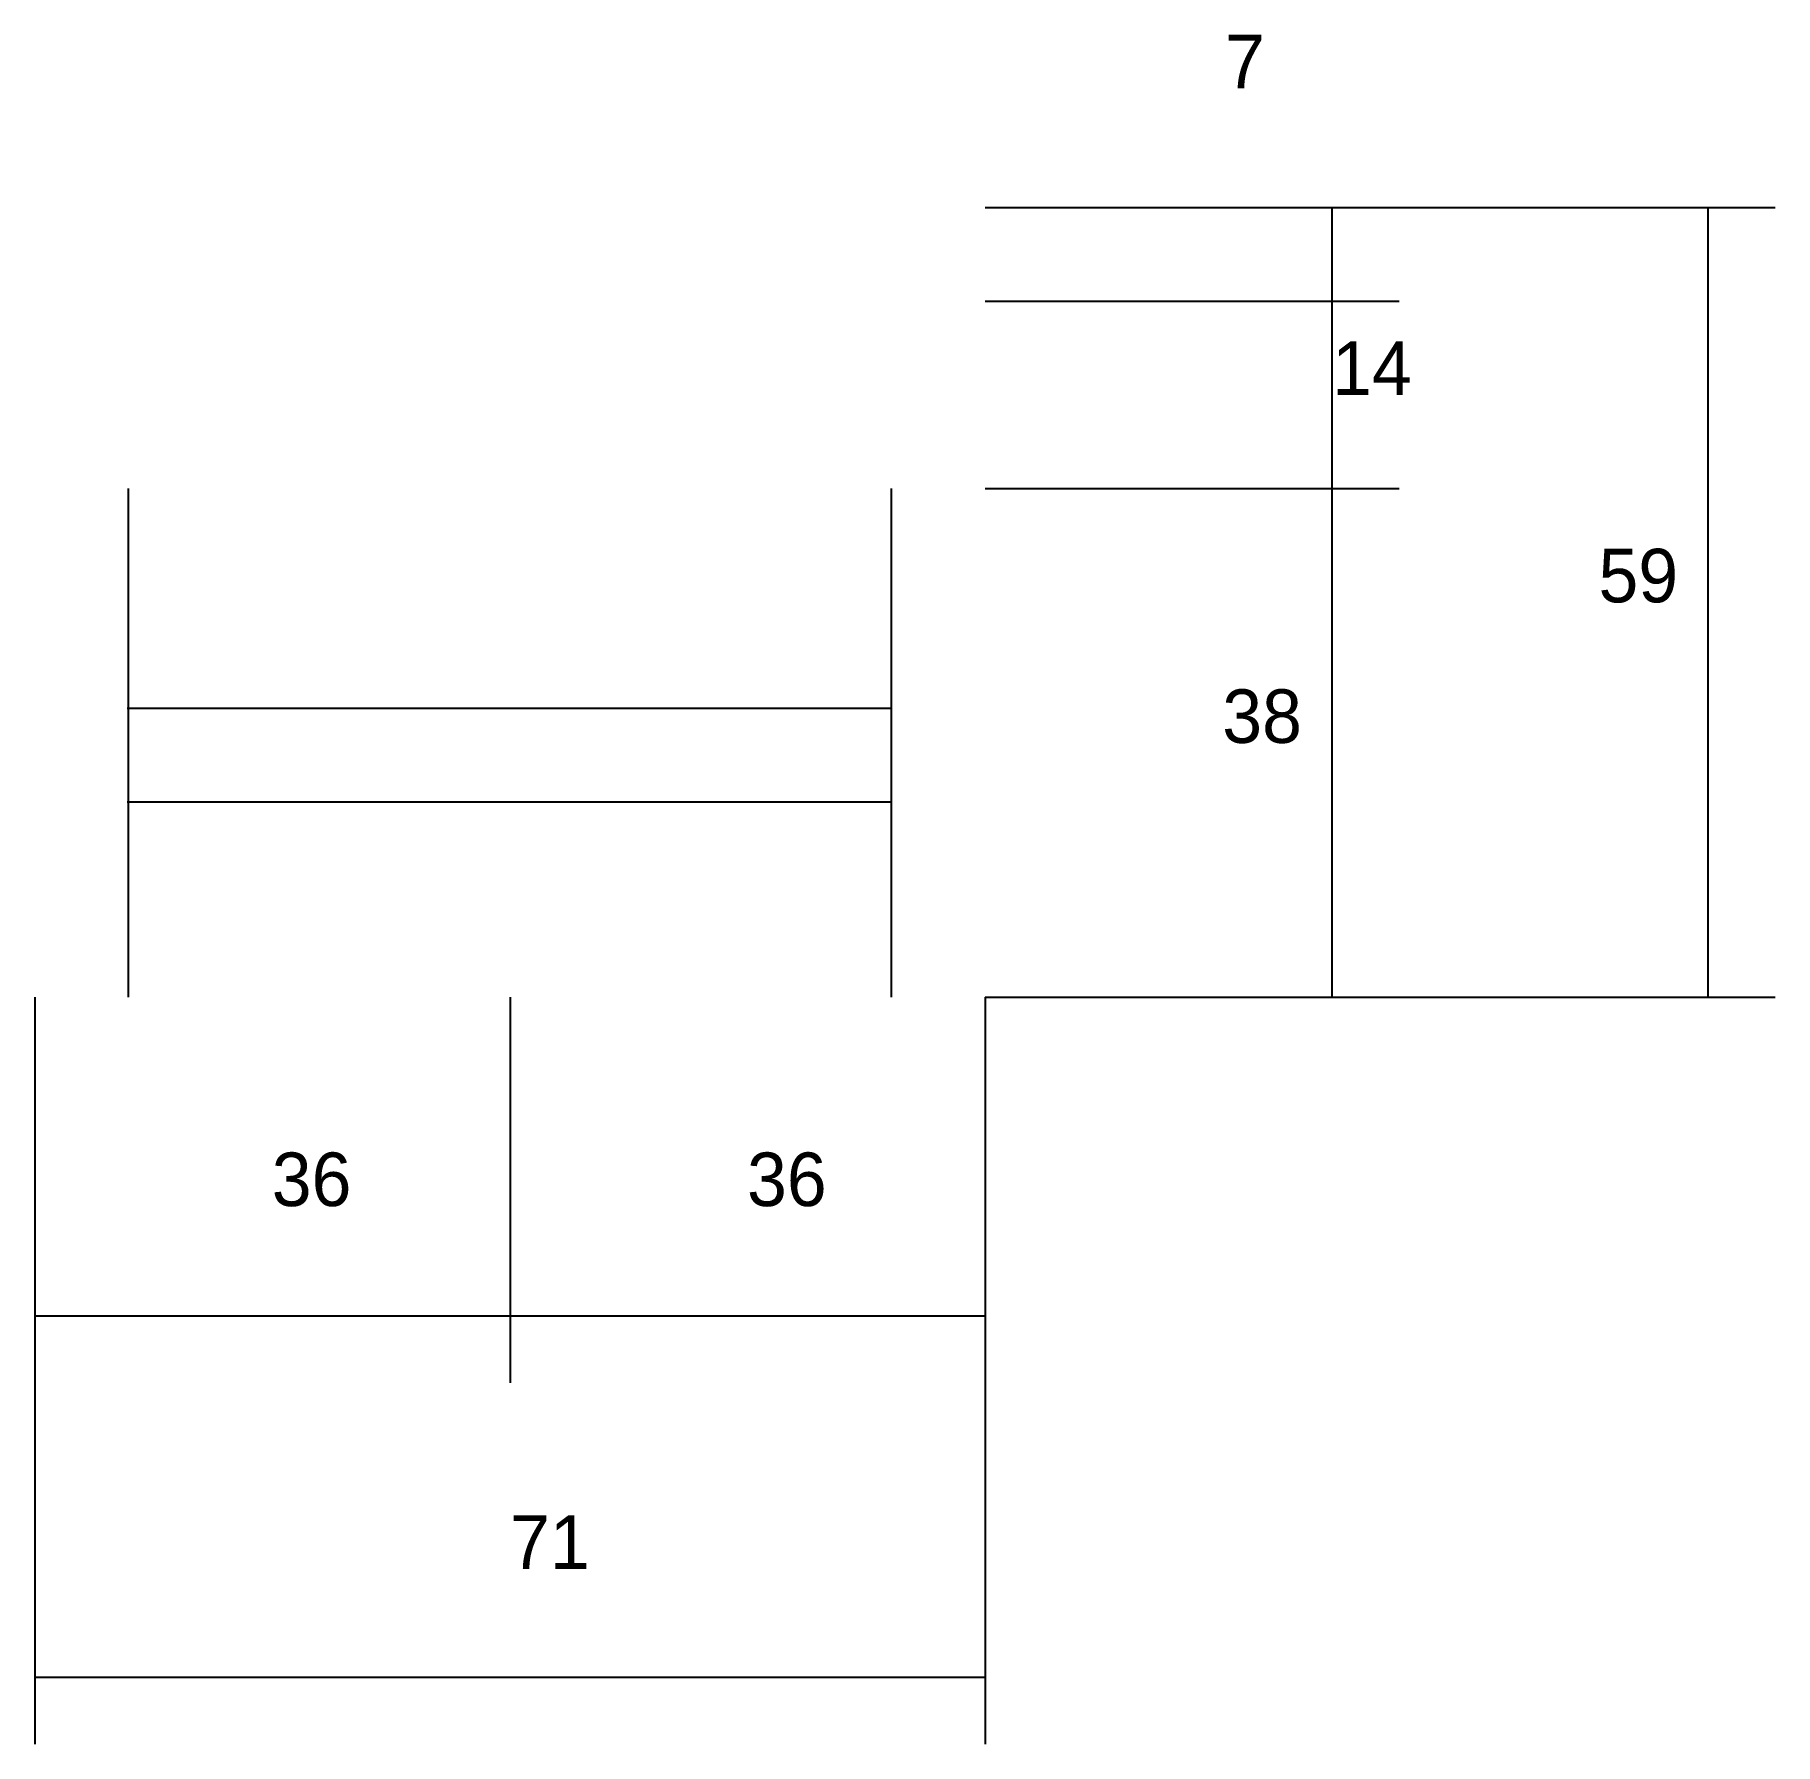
# Model space of a CAD drawing. Header units: metres. Extents: x -2848 to 22762, y -45195 to 1016.
# Drawn here: x 18156.6 to 18286.6, y -6705.3 to -6577.6 of the extents above; entities that cross this region are included whole.
import ezdxf

# ---------------------------------------------------------------- set-up
doc = ezdxf.new("R2010")
doc.units = ezdxf.units.M
for name, color, linetype in [('COTA', 4, 'Continuous'), ('Cota Seção (2x)', 4, 'Continuous'), ('SARR_2.2x7', 40, 'Continuous')]:
    doc.layers.add(name, color=color, linetype=linetype)

msp = doc.modelspace()

# ---------------------------------------------------------------- texts
at = {"layer": 'COTA'}
msp.add_text('71', height=4, dxfattribs=at).set_placement((18192.1, -6692.2))
at = {"layer": 'Cota Seção (2x)'}
for s, p in [('7', (18245.5, -6581.6)), ('14', (18253.5, -6604.5)), ('59', (18273.4, -6620)), ('38', (18245.3, -6630.5)), ('36', (18174.3, -6665.1)), ('36', (18209.8, -6665.1))]:
    msp.add_text(s, height=4, dxfattribs=at).set_placement(p)

# ---------------------------------------------------------------- linework, layer by layer
at = {"layer": 'COTA'}
for p, q in [((18156.6, -6649.5), (18156.6, -6705.3)), ((18227.6, -6649.5), (18227.6, -6705.3)), ((18156.6, -6700.3), (18227.6, -6700.3))]:
    msp.add_line(p, q, dxfattribs=at)
at = {"layer": 'Cota Seção (2x)'}
for p, q in [((18227.6, -6590.5), (18258.5, -6590.5)), ((18227.6, -6590.5), (18286.6, -6590.5)), ((18253.5, -6597.5), (18253.5, -6590.5)), ((18281.6, -6649.5), (18281.6, -6590.5)), ((18227.6, -6597.5), (18258.5, -6597.5)), ((18227.6, -6597.5), (18258.5, -6597.5)), ((18253.5, -6611.5), (18253.5, -6597.5)), ((18227.6, -6611.5), (18258.5, -6611.5)), ((18227.6, -6611.5), (18258.5, -6611.5)), ((18253.5, -6649.5), (18253.5, -6611.5)), ((18156.6, -6649.5), (18156.6, -6678.3)), ((18192.1, -6649.5), (18192.1, -6678.3)), ((18192.1, -6649.5), (18192.1, -6678.3)), ((18227.6, -6649.5), (18258.5, -6649.5)), ((18227.6, -6649.5), (18286.6, -6649.5)), ((18227.6, -6649.5), (18227.6, -6678.3)), ((18156.6, -6673.3), (18192.1, -6673.3)), ((18192.1, -6673.3), (18227.6, -6673.3))]:
    msp.add_line(p, q, dxfattribs=at)
at = {"layer": 'SARR_2.2x7'}
for p, q in [((18163.6, -6649.5), (18163.6, -6611.5)), ((18220.6, -6649.5), (18220.6, -6611.5)), ((18163.5, -6627.9), (18192.1, -6627.9)), ((18192.1, -6627.9), (18220.6, -6627.9)), ((18163.5, -6634.9), (18192.1, -6634.9)), ((18192.1, -6634.9), (18220.6, -6634.9))]:
    msp.add_line(p, q, dxfattribs=at)

msp.set_redraw_order([(e.dxf.handle, doc.entitydb.next_handle()) for e in msp.query("TEXT MTEXT ATTDEF DIMENSION ARC_DIMENSION")])  # texts and dimensions are drawn at this point

doc.saveas('drawing.dxf')
